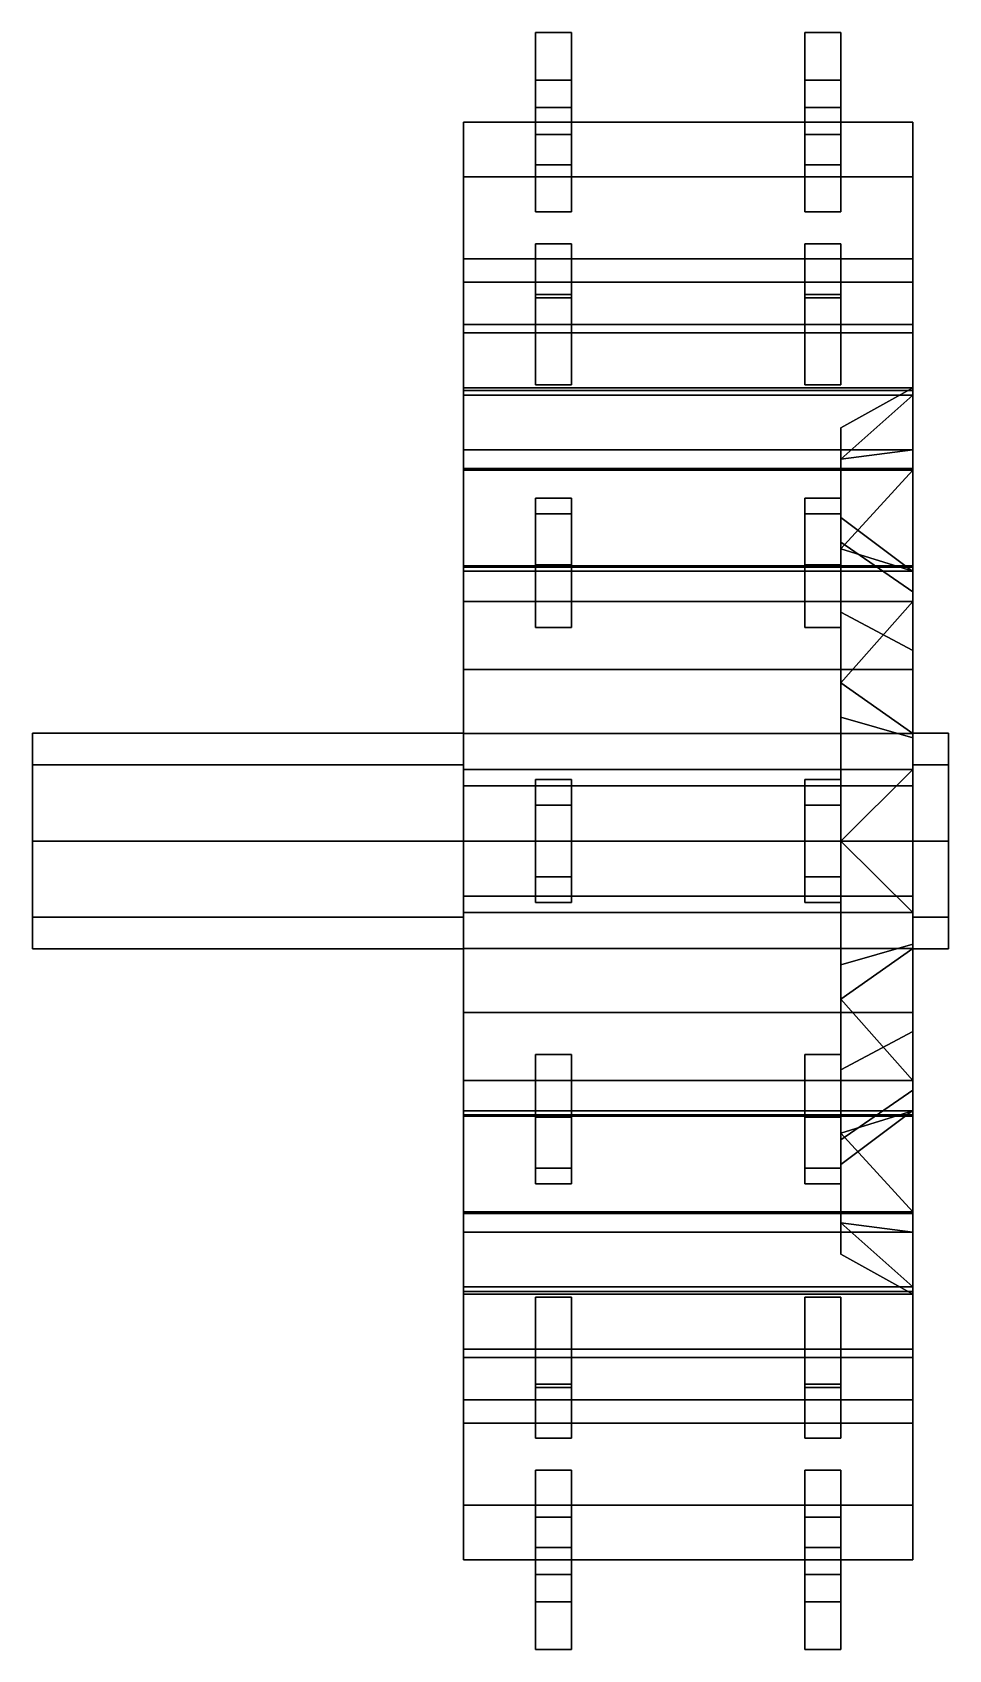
# Model space of a CAD drawing. Extents: x -1.47 to 1.47, y -0.45 to 0.45.
# Drawn here: x 0.96 to 1.47, y -0.45 to 0.45 of the extents above.
import ezdxf

# ---------------------------------------------------------------- set-up
doc = ezdxf.new("R2010")
doc.units = 0
doc.layers.add('WHEELS', color=2, linetype='CONTINUOUS')

msp = doc.modelspace()

# ---------------------------------------------------------------- linework, layer by layer
at = {"layer": 'WHEELS', "extrusion": (-1e-16, 0, -1)}
msp.add_line((1.2, -0.36955, -0.15307), (1.2, -0.4), dxfattribs=at)
at = {"layer": 'WHEELS'}
for points in [[(1.24, 0.45, 0.02), (1.24, 0.3932, 0.0342), (1.26, 0.3932, 0.0342), (1.26, 0.45, 0.02)], [(1.24, 0.3932, -0.0342), (1.24, 0.45, -0.02), (1.26, 0.45, -0.02), (1.26, 0.3932, -0.0342)], [(1.24, 0.45, -0.02), (1.24, 0.45, 0.02), (1.26, 0.45, 0.02), (1.26, 0.45, -0.02)], [(1.24, 0.3932, -0.0342), (1.24, 0.4), (1.24, 0.45, 0.02), (1.24, 0.45, -0.02)], [(1.24, 0.4), (1.24, 0.3932, 0.0342), (1.24, 0.45, 0.02)], [(1.26, 0.4), (1.26, 0.45, 0.02), (1.26, 0.45, 0.02), (1.26, 0.3932, 0.0342)], [(1.26, 0.3932, -0.0342), (1.26, 0.45, -0.02), (1.26, 0.45, 0.02), (1.26, 0.4)], [(1.39, 0.4), (1.39, 0.3932, 0.0342), (1.39, 0.45, 0.02)], [(1.39, 0.3932, -0.0342), (1.39, 0.4), (1.39, 0.45, 0.02), (1.39, 0.45, -0.02)], [(1.39, 0.45, -0.02), (1.39, 0.45, 0.02), (1.41, 0.45, 0.02), (1.41, 0.45, -0.02)], [(1.39, 0.3932, -0.0342), (1.39, 0.45, -0.02), (1.41, 0.45, -0.02), (1.41, 0.3932, -0.0342)], [(1.39, 0.45, 0.02), (1.39, 0.3932, 0.0342), (1.41, 0.3932, 0.0342), (1.41, 0.45, 0.02)], [(1.41, 0.3932, -0.0342), (1.41, 0.45, -0.02), (1.41, 0.45, 0.02), (1.41, 0.4)], [(1.41, 0.4), (1.41, 0.45, 0.02), (1.41, 0.45, 0.02), (1.41, 0.3932, 0.0342)], [(1.24, 0.37635, 0.11887), (1.24, 0.4234, 0.15373), (1.26, 0.4234, 0.15373), (1.26, 0.37635, 0.11887)], [(1.24, 0.37635, 0.11887), (1.24, 0.36955, 0.15307), (1.24, 0.40809, 0.19069), (1.24, 0.4234, 0.15373)], [(1.24, 0.4234, 0.15373), (1.24, 0.40809, 0.19069), (1.26, 0.40809, 0.19069), (1.26, 0.4234, 0.15373)], [(1.24, 0.4234, -0.15373), (1.24, 0.37635, -0.11887), (1.26, 0.37635, -0.11887), (1.26, 0.4234, -0.15373)], [(1.24, 0.40809, -0.19069), (1.24, 0.4234, -0.15373), (1.26, 0.4234, -0.15373), (1.26, 0.40809, -0.19069)], [(1.24, 0.35018, -0.18207), (1.24, 0.36955, -0.15307), (1.24, 0.4234, -0.15373), (1.24, 0.40809, -0.19069)], [(1.24, 0.36955, -0.15307), (1.24, 0.37635, -0.11887), (1.24, 0.4234, -0.15373)], [(1.26, 0.37635, 0.11887), (1.26, 0.4234, 0.15373), (1.26, 0.40809, 0.19069), (1.26, 0.36955, 0.15307)], [(1.26, 0.36955, -0.15307), (1.26, 0.4234, -0.15373), (1.26, 0.4234, -0.15373), (1.26, 0.37635, -0.11887)], [(1.26, 0.35018, -0.18207), (1.26, 0.40809, -0.19069), (1.26, 0.4234, -0.15373), (1.26, 0.36955, -0.15307)], [(1.39, 0.37635, 0.11887), (1.39, 0.36955, 0.15307), (1.39, 0.40809, 0.19069), (1.39, 0.4234, 0.15373)], [(1.39, 0.37635, 0.11887), (1.39, 0.4234, 0.15373), (1.41, 0.4234, 0.15373), (1.41, 0.37635, 0.11887)], [(1.39, 0.4234, 0.15373), (1.39, 0.40809, 0.19069), (1.41, 0.40809, 0.19069), (1.41, 0.4234, 0.15373)], [(1.39, 0.36955, -0.15307), (1.39, 0.37635, -0.11887), (1.39, 0.4234, -0.15373)], [(1.39, 0.35018, -0.18207), (1.39, 0.36955, -0.15307), (1.39, 0.4234, -0.15373), (1.39, 0.40809, -0.19069)], [(1.39, 0.40809, -0.19069), (1.39, 0.4234, -0.15373), (1.41, 0.4234, -0.15373), (1.41, 0.40809, -0.19069)], [(1.39, 0.4234, -0.15373), (1.39, 0.37635, -0.11887), (1.41, 0.37635, -0.11887), (1.41, 0.4234, -0.15373)], [(1.41, 0.37635, 0.11887), (1.41, 0.4234, 0.15373), (1.41, 0.40809, 0.19069), (1.41, 0.36955, 0.15307)], [(1.41, 0.35018, -0.18207), (1.41, 0.40809, -0.19069), (1.41, 0.4234, -0.15373), (1.41, 0.36955, -0.15307)], [(1.41, 0.36955, -0.15307), (1.41, 0.4234, -0.15373), (1.41, 0.4234, -0.15373), (1.41, 0.37635, -0.11887)], [(1.24, 0.40809, 0.19069), (1.24, 0.35018, 0.18207), (1.26, 0.35018, 0.18207), (1.26, 0.40809, 0.19069)], [(1.24, 0.36955, 0.15307), (1.24, 0.35018, 0.18207), (1.24, 0.40809, 0.19069)], [(1.24, 0.35018, -0.18207), (1.24, 0.40809, -0.19069), (1.26, 0.40809, -0.19069), (1.26, 0.35018, -0.18207)], [(1.26, 0.36955, 0.15307), (1.26, 0.40809, 0.19069), (1.26, 0.40809, 0.19069), (1.26, 0.35018, 0.18207)], [(1.39, 0.36955, 0.15307), (1.39, 0.35018, 0.18207), (1.39, 0.40809, 0.19069)], [(1.39, 0.40809, 0.19069), (1.39, 0.35018, 0.18207), (1.41, 0.35018, 0.18207), (1.41, 0.40809, 0.19069)], [(1.39, 0.35018, -0.18207), (1.39, 0.40809, -0.19069), (1.41, 0.40809, -0.19069), (1.41, 0.35018, -0.18207)], [(1.41, 0.36955, 0.15307), (1.41, 0.40809, 0.19069), (1.41, 0.40809, 0.19069), (1.41, 0.35018, 0.18207)], [(1.2, 0.32388, 0.03076), (1.2, 0.311, 0.09552), (1.2, 0.36955, 0.15307), (1.2, 0.4)], [(1.2, 0.4), (1.2, 0.36955, 0.15307), (1.45, 0.36955, 0.15307), (1.45, 0.4)], [(1.2, 0.4), (1.2, 0.32388, -0.03076), (1.2, 0.32388, 0.03076), (1.2, 0.4)], [(1.2, 0.311, -0.09552), (1.2, 0.32388, -0.03076), (1.2, 0.4), (1.2, 0.36955, -0.15307)], [(1.2, 0.36955, -0.15307), (1.2, 0.4), (1.45, 0.4), (1.45, 0.36955, -0.15307)], [(1.45, 0.4), (1.45, 0.36955, 0.15307), (1.45, 0.311, 0.09552), (1.45, 0.32388, 0.03076)], [(1.45, 0.4), (1.45, 0.32388, 0.03076), (1.45, 0.32388, -0.03076), (1.45, 0.4)], [(1.45, 0.36955, -0.15307), (1.45, 0.4), (1.45, 0.32388, -0.03076), (1.45, 0.311, -0.09552)], [(1.2, 0.36955, 0.15307), (1.2, 0.311, 0.09552), (1.2, 0.28745, 0.15237), (1.2, 0.36955, 0.15307)], [(1.2, 0.28745, 0.15237), (1.2, 0.25077, 0.20726), (1.2, 0.28284, 0.28284), (1.2, 0.36955, 0.15307)], [(1.2, 0.36955, 0.15307), (1.2, 0.28284, 0.28284), (1.45, 0.28284, 0.28284), (1.45, 0.36955, 0.15307)], [(1.2, 0.25077, -0.20726), (1.2, 0.28745, -0.15237), (1.2, 0.36955, -0.15307), (1.2, 0.28284, -0.28284)], [(1.2, 0.28284, -0.28284), (1.2, 0.36955, -0.15307), (1.45, 0.36955, -0.15307), (1.45, 0.28284, -0.28284)], [(1.2, 0.36955, -0.15307), (1.2, 0.28745, -0.15237), (1.2, 0.311, -0.09552), (1.2, 0.36955, -0.15307)], [(1.45, 0.36955, 0.15307), (1.45, 0.28745, 0.15237), (1.45, 0.311, 0.09552), (1.45, 0.36955, 0.15307)], [(1.45, 0.36955, 0.15307), (1.45, 0.28284, 0.28284), (1.45, 0.25077, 0.20726), (1.45, 0.28745, 0.15237)], [(1.45, 0.28284, -0.28284), (1.45, 0.36955, -0.15307), (1.45, 0.28745, -0.15237), (1.45, 0.25077, -0.20726)], [(1.45, 0.36955, -0.15307), (1.45, 0.311, -0.09552), (1.45, 0.28745, -0.15237), (1.45, 0.36955, -0.15307)], [(1.24, 0.30222, 0.25385), (1.24, 0.33234, 0.30406), (1.26, 0.33234, 0.30406), (1.26, 0.30222, 0.25385)], [(1.24, 0.33234, 0.30406), (1.24, 0.30406, 0.33234), (1.26, 0.30406, 0.33234), (1.26, 0.33234, 0.30406)], [(1.24, 0.30222, 0.25385), (1.24, 0.28284, 0.28284), (1.24, 0.30406, 0.33234), (1.24, 0.33234, 0.30406)], [(1.24, 0.33234, -0.30406), (1.24, 0.30222, -0.25385), (1.26, 0.30222, -0.25385), (1.26, 0.33234, -0.30406)], [(1.24, 0.28284, -0.28284), (1.24, 0.30222, -0.25385), (1.24, 0.33234, -0.30406)], [(1.24, 0.30406, -0.33234), (1.24, 0.33234, -0.30406), (1.26, 0.33234, -0.30406), (1.26, 0.30406, -0.33234)], [(1.24, 0.25385, -0.30222), (1.24, 0.28284, -0.28284), (1.24, 0.33234, -0.30406), (1.24, 0.30406, -0.33234)], [(1.26, 0.30222, 0.25385), (1.26, 0.33234, 0.30406), (1.26, 0.30406, 0.33234), (1.26, 0.28284, 0.28284)], [(1.26, 0.28284, -0.28284), (1.26, 0.33234, -0.30406), (1.26, 0.33234, -0.30406), (1.26, 0.30222, -0.25385)], [(1.26, 0.25385, -0.30222), (1.26, 0.30406, -0.33234), (1.26, 0.33234, -0.30406), (1.26, 0.28284, -0.28284)], [(1.39, 0.30222, 0.25385), (1.39, 0.28284, 0.28284), (1.39, 0.30406, 0.33234), (1.39, 0.33234, 0.30406)], [(1.39, 0.33234, 0.30406), (1.39, 0.30406, 0.33234), (1.41, 0.30406, 0.33234), (1.41, 0.33234, 0.30406)], [(1.39, 0.30222, 0.25385), (1.39, 0.33234, 0.30406), (1.41, 0.33234, 0.30406), (1.41, 0.30222, 0.25385)], [(1.39, 0.28284, -0.28284), (1.39, 0.30222, -0.25385), (1.39, 0.33234, -0.30406)], [(1.39, 0.33234, -0.30406), (1.39, 0.30222, -0.25385), (1.41, 0.30222, -0.25385), (1.41, 0.33234, -0.30406)], [(1.39, 0.25385, -0.30222), (1.39, 0.28284, -0.28284), (1.39, 0.33234, -0.30406), (1.39, 0.30406, -0.33234)], [(1.39, 0.30406, -0.33234), (1.39, 0.33234, -0.30406), (1.41, 0.33234, -0.30406), (1.41, 0.30406, -0.33234)], [(1.41, 0.30222, 0.25385), (1.41, 0.33234, 0.30406), (1.41, 0.30406, 0.33234), (1.41, 0.28284, 0.28284)], [(1.41, 0.28284, -0.28284), (1.41, 0.33234, -0.30406), (1.41, 0.33234, -0.30406), (1.41, 0.30222, -0.25385)], [(1.41, 0.25385, -0.30222), (1.41, 0.30406, -0.33234), (1.41, 0.33234, -0.30406), (1.41, 0.28284, -0.28284)], [(1.2, 0.311, 0.09552), (1.2, 0.32388, 0.03076), (1.45, 0.32388, 0.03076), (1.45, 0.311, 0.09552)], [(1.2, 0.32388, 0.03076), (1.2, 0.2521, 0.03974), (1.45, 0.2521, 0.03974), (1.45, 0.32388, 0.03076)], [(1.2, 0.2521, -0.03974), (1.2, 0.32388, -0.03076), (1.45, 0.32388, -0.03076), (1.45, 0.2521, -0.03974)], [(1.2, 0.32388, -0.03076), (1.2, 0.2521, -0.03974), (1.2, 0.2521, 0.03974), (1.2, 0.32388, 0.03076)], [(1.2, 0.32388, -0.03076), (1.2, 0.311, -0.09552), (1.45, 0.311, -0.09552), (1.45, 0.32388, -0.03076)], [(1.45, 0.32388, 0.03076), (1.45, 0.2521, 0.03974), (1.45, 0.2521, -0.03974), (1.45, 0.32388, -0.03076)], [(1.2, 0.311, 0.09552), (1.2, 0.24811, 0.05976), (1.2, 0.2177, 0.13319), (1.2, 0.28745, 0.15237)], [(1.2, 0.24811, 0.05976), (1.2, 0.311, 0.09552), (1.45, 0.311, 0.09552), (1.45, 0.24811, 0.05976)], [(1.2, 0.311, -0.09552), (1.2, 0.24811, -0.05976), (1.45, 0.24811, -0.05976), (1.45, 0.311, -0.09552)], [(1.2, 0.28745, -0.15237), (1.2, 0.2177, -0.13319), (1.2, 0.24811, -0.05976), (1.2, 0.311, -0.09552)], [(1.45, 0.28745, 0.15237), (1.45, 0.2177, 0.13319), (1.45, 0.24811, 0.05976), (1.45, 0.311, 0.09552)], [(1.45, 0.311, -0.09552), (1.45, 0.24811, -0.05976), (1.45, 0.2177, -0.13319), (1.45, 0.28745, -0.15237)], [(1.24, 0.30406, 0.33234), (1.24, 0.25385, 0.30222), (1.26, 0.25385, 0.30222), (1.26, 0.30406, 0.33234)], [(1.24, 0.28284, 0.28284), (1.24, 0.25385, 0.30222), (1.24, 0.30406, 0.33234)], [(1.24, 0.25385, -0.30222), (1.24, 0.30406, -0.33234), (1.26, 0.30406, -0.33234), (1.26, 0.25385, -0.30222)], [(1.26, 0.28284, 0.28284), (1.26, 0.30406, 0.33234), (1.26, 0.30406, 0.33234), (1.26, 0.25385, 0.30222)], [(1.39, 0.28284, 0.28284), (1.39, 0.25385, 0.30222), (1.39, 0.30406, 0.33234)], [(1.39, 0.30406, 0.33234), (1.39, 0.25385, 0.30222), (1.41, 0.25385, 0.30222), (1.41, 0.30406, 0.33234)], [(1.39, 0.25385, -0.30222), (1.39, 0.30406, -0.33234), (1.41, 0.30406, -0.33234), (1.41, 0.25385, -0.30222)], [(1.41, 0.28284, 0.28284), (1.41, 0.30406, 0.33234), (1.41, 0.30406, 0.33234), (1.41, 0.25385, 0.30222)], [(1.2, 0.28745, 0.15237), (1.2, 0.2177, 0.13319), (1.45, 0.2177, 0.13319), (1.45, 0.28745, 0.15237)], [(1.2, 0.25077, 0.20726), (1.2, 0.28745, 0.15237), (1.45, 0.28745, 0.15237), (1.45, 0.25077, 0.20726)], [(1.2, 0.2177, -0.13319), (1.2, 0.28745, -0.15237), (1.45, 0.28745, -0.15237), (1.45, 0.2177, -0.13319)], [(1.2, 0.28745, -0.15237), (1.2, 0.25077, -0.20726), (1.45, 0.25077, -0.20726), (1.45, 0.28745, -0.15237)], [(1.2, 0.28284, 0.28284), (1.2, 0.25077, 0.20726), (1.2, 0.20726, 0.25077), (1.2, 0.28284, 0.28284)], [(1.2, 0.20726, 0.25077), (1.2, 0.15237, 0.28745), (1.2, 0.15307, 0.36955), (1.2, 0.28284, 0.28284)], [(1.2, 0.28284, 0.28284), (1.2, 0.15307, 0.36955), (1.45, 0.15307, 0.36955), (1.45, 0.28284, 0.28284)], [(1.2, 0.28284, -0.28284), (1.2, 0.20726, -0.25077), (1.2, 0.25077, -0.20726), (1.2, 0.28284, -0.28284)], [(1.2, 0.15237, -0.28745), (1.2, 0.20726, -0.25077), (1.2, 0.28284, -0.28284), (1.2, 0.15307, -0.36955)], [(1.2, 0.15307, -0.36955), (1.2, 0.28284, -0.28284), (1.45, 0.28284, -0.28284), (1.45, 0.15307, -0.36955)], [(1.45, 0.28284, 0.28284), (1.45, 0.15307, 0.36955), (1.45, 0.15237, 0.28745), (1.45, 0.20726, 0.25077)], [(1.45, 0.28284, 0.28284), (1.45, 0.20726, 0.25077), (1.45, 0.25077, 0.20726), (1.45, 0.28284, 0.28284)], [(1.45, 0.28284, -0.28284), (1.45, 0.25077, -0.20726), (1.45, 0.20726, -0.25077), (1.45, 0.28284, -0.28284)], [(1.45, 0.15307, -0.36955), (1.45, 0.28284, -0.28284), (1.45, 0.20726, -0.25077), (1.45, 0.15237, -0.28745)], [(1.2, 0.2521, 0.03974), (1.2, 0.06), (1.2, 0.06), (1.2, 0.24811, 0.05976)], [(1.2, 0.2521, -0.03974), (1.2, 0.06), (1.2, 0.06), (1.2, 0.2521, 0.03974)], [(1.2, 0.24811, -0.05976), (1.2, 0.06), (1.2, 0.06), (1.2, 0.2521, -0.03974)], [(1.2, 0.2521, 0.03974), (1.2, 0.24811, 0.05976), (1.45, 0.24811, 0.05976), (1.45, 0.2521, 0.03974)], [(1.2, 0.24811, -0.05976), (1.2, 0.2521, -0.03974), (1.45, 0.2521, -0.03974), (1.45, 0.24811, -0.05976)], [(1.45, 0.2521, 0.03974), (1.41, 0.23), (1.41, 0.23), (1.45, 0.2521, -0.03974)], [(1.45, 0.2521, 0.03974), (1.45, 0.24811, 0.05976), (1.41, 0.21249, 0.08802), (1.41, 0.23)], [(1.45, 0.24811, -0.05976), (1.45, 0.2521, -0.03974), (1.41, 0.23), (1.41, 0.21249, -0.08802)], [(1.2, 0.20636, 0.15016), (1.2, 0.25077, 0.20726), (1.45, 0.25077, 0.20726), (1.45, 0.20636, 0.15016)], [(1.2, 0.25077, 0.20726), (1.2, 0.20636, 0.15016), (1.2, 0.15016, 0.20636), (1.2, 0.20726, 0.25077)], [(1.2, 0.25077, -0.20726), (1.2, 0.20636, -0.15016), (1.45, 0.20636, -0.15016), (1.45, 0.25077, -0.20726)], [(1.2, 0.20726, -0.25077), (1.2, 0.15016, -0.20636), (1.2, 0.20636, -0.15016), (1.2, 0.25077, -0.20726)], [(1.2, 0.24811, 0.05976), (1.2, 0.06), (1.2, 0.04243, 0.04243), (1.2, 0.2177, 0.13319)], [(1.2, 0.2177, -0.13319), (1.2, 0.04243, -0.04243), (1.2, 0.06), (1.2, 0.24811, -0.05976)], [(1.45, 0.2177, 0.13319), (1.41, 0.21249, 0.08802), (1.41, 0.21249, 0.08802), (1.45, 0.24811, 0.05976)], [(1.45, 0.24811, -0.05976), (1.41, 0.21249, -0.08802), (1.41, 0.21249, -0.08802), (1.45, 0.2177, -0.13319)], [(1.45, 0.20726, 0.25077), (1.45, 0.15016, 0.20636), (1.45, 0.20636, 0.15016), (1.45, 0.25077, 0.20726)], [(1.45, 0.25077, -0.20726), (1.45, 0.20636, -0.15016), (1.45, 0.15016, -0.20636), (1.45, 0.20726, -0.25077)], [(1.41, 0.23), (1.41, 0.21249, 0.08802), (1.41, 0.1663, 0.06888), (1.41, 0.18)], [(1.41, 0.21249, -0.08802), (1.41, 0.23), (1.41, 0.18), (1.41, 0.1663, -0.06888)], [(1.2, 0.2177, 0.13319), (1.2, 0.04243, 0.04243), (1.2, 0.04243, 0.04243), (1.2, 0.20636, 0.15016)], [(1.2, 0.2177, 0.13319), (1.2, 0.20636, 0.15016), (1.45, 0.20636, 0.15016), (1.45, 0.2177, 0.13319)], [(1.2, 0.20636, -0.15016), (1.2, 0.04243, -0.04243), (1.2, 0.04243, -0.04243), (1.2, 0.2177, -0.13319)], [(1.2, 0.20636, -0.15016), (1.2, 0.2177, -0.13319), (1.45, 0.2177, -0.13319), (1.45, 0.20636, -0.15016)], [(1.45, 0.2177, 0.13319), (1.45, 0.20636, 0.15016), (1.41, 0.16263, 0.16263), (1.41, 0.21249, 0.08802)], [(1.45, 0.20636, -0.15016), (1.45, 0.2177, -0.13319), (1.41, 0.21249, -0.08802), (1.41, 0.16263, -0.16263)], [(1.2, 0.15237, 0.28745), (1.2, 0.20726, 0.25077), (1.45, 0.20726, 0.25077), (1.45, 0.15237, 0.28745)], [(1.2, 0.20726, 0.25077), (1.2, 0.15016, 0.20636), (1.45, 0.15016, 0.20636), (1.45, 0.20726, 0.25077)], [(1.2, 0.20726, -0.25077), (1.2, 0.15237, -0.28745), (1.45, 0.15237, -0.28745), (1.45, 0.20726, -0.25077)], [(1.2, 0.15016, -0.20636), (1.2, 0.20726, -0.25077), (1.45, 0.20726, -0.25077), (1.45, 0.15016, -0.20636)], [(1.41, 0.21249, 0.08802), (1.41, 0.16263, 0.16263), (1.41, 0.12728, 0.12728), (1.41, 0.1663, 0.06888)], [(1.41, 0.16263, -0.16263), (1.41, 0.21249, -0.08802), (1.41, 0.1663, -0.06888), (1.41, 0.12728, -0.12728)], [(1.2, 0.20636, 0.15016), (1.2, 0.04243, 0.04243), (1.2, 0.04243, 0.04243), (1.2, 0.15016, 0.20636)], [(1.2, 0.15016, -0.20636), (1.2, 0.04243, -0.04243), (1.2, 0.04243, -0.04243), (1.2, 0.20636, -0.15016)], [(1.45, 0.15016, 0.20636), (1.41, 0.16263, 0.16263), (1.41, 0.16263, 0.16263), (1.45, 0.20636, 0.15016)], [(1.45, 0.20636, -0.15016), (1.41, 0.16263, -0.16263), (1.41, 0.16263, -0.16263), (1.45, 0.15016, -0.20636)], [(1.24, 0.18207, 0.35018), (1.24, 0.19069, 0.40809), (1.26, 0.19069, 0.40809), (1.26, 0.18207, 0.35018)], [(1.24, 0.19069, 0.40809), (1.24, 0.15373, 0.4234), (1.26, 0.15373, 0.4234), (1.26, 0.19069, 0.40809)], [(1.24, 0.18207, 0.35018), (1.24, 0.15307, 0.36955), (1.24, 0.15373, 0.4234), (1.24, 0.19069, 0.40809)], [(1.24, 0.19069, -0.40809), (1.24, 0.18207, -0.35018), (1.26, 0.18207, -0.35018), (1.26, 0.19069, -0.40809)], [(1.24, 0.15373, -0.4234), (1.24, 0.19069, -0.40809), (1.26, 0.19069, -0.40809), (1.26, 0.15373, -0.4234)], [(1.24, 0.11887, -0.37635), (1.24, 0.15307, -0.36955), (1.24, 0.19069, -0.40809), (1.24, 0.15373, -0.4234)], [(1.24, 0.15307, -0.36955), (1.24, 0.18207, -0.35018), (1.24, 0.19069, -0.40809)], [(1.26, 0.18207, 0.35018), (1.26, 0.19069, 0.40809), (1.26, 0.15373, 0.4234), (1.26, 0.15307, 0.36955)], [(1.26, 0.15307, -0.36955), (1.26, 0.19069, -0.40809), (1.26, 0.19069, -0.40809), (1.26, 0.18207, -0.35018)], [(1.26, 0.11887, -0.37635), (1.26, 0.15373, -0.4234), (1.26, 0.19069, -0.40809), (1.26, 0.15307, -0.36955)], [(1.39, 0.18207, 0.35018), (1.39, 0.15307, 0.36955), (1.39, 0.15373, 0.4234), (1.39, 0.19069, 0.40809)], [(1.39, 0.19069, 0.40809), (1.39, 0.15373, 0.4234), (1.41, 0.15373, 0.4234), (1.41, 0.19069, 0.40809)], [(1.39, 0.18207, 0.35018), (1.39, 0.19069, 0.40809), (1.41, 0.19069, 0.40809), (1.41, 0.18207, 0.35018)], [(1.39, 0.15307, -0.36955), (1.39, 0.18207, -0.35018), (1.39, 0.19069, -0.40809)], [(1.39, 0.11887, -0.37635), (1.39, 0.15307, -0.36955), (1.39, 0.19069, -0.40809), (1.39, 0.15373, -0.4234)], [(1.39, 0.15373, -0.4234), (1.39, 0.19069, -0.40809), (1.41, 0.19069, -0.40809), (1.41, 0.15373, -0.4234)], [(1.39, 0.19069, -0.40809), (1.39, 0.18207, -0.35018), (1.41, 0.18207, -0.35018), (1.41, 0.19069, -0.40809)], [(1.41, 0.18207, 0.35018), (1.41, 0.19069, 0.40809), (1.41, 0.15373, 0.4234), (1.41, 0.15307, 0.36955)], [(1.41, 0.11887, -0.37635), (1.41, 0.15373, -0.4234), (1.41, 0.19069, -0.40809), (1.41, 0.15307, -0.36955)], [(1.41, 0.15307, -0.36955), (1.41, 0.19069, -0.40809), (1.41, 0.19069, -0.40809), (1.41, 0.18207, -0.35018)], [(1.41, 0.18), (1.41, 0.1663, 0.06888), (1.45, 0.13858, 0.0574), (1.45, 0.15)], [(1.41, 0.1663, -0.06888), (1.41, 0.18), (1.45, 0.15), (1.45, 0.13858, -0.0574)], [(1.41, 0.1663, 0.06888), (1.41, 0.12728, 0.12728), (1.45, 0.10607, 0.10607), (1.45, 0.13858, 0.0574)], [(1.41, 0.12728, -0.12728), (1.41, 0.1663, -0.06888), (1.45, 0.13858, -0.0574), (1.45, 0.10607, -0.10607)], [(1.41, 0.16263, 0.16263), (1.41, 0.08802, 0.21249), (1.41, 0.06888, 0.1663), (1.41, 0.12728, 0.12728)], [(1.45, 0.15016, 0.20636), (1.45, 0.13319, 0.2177), (1.41, 0.08802, 0.21249), (1.41, 0.16263, 0.16263)], [(1.41, 0.08802, -0.21249), (1.41, 0.16263, -0.16263), (1.41, 0.12728, -0.12728), (1.41, 0.06888, -0.1663)], [(1.45, 0.13319, -0.2177), (1.45, 0.15016, -0.20636), (1.41, 0.16263, -0.16263), (1.41, 0.08802, -0.21249)], [(1.2, 0.15307, 0.36955), (1.2, 0.15237, 0.28745), (1.2, 0.09552, 0.311), (1.2, 0.15307, 0.36955)], [(1.2, 0.09552, 0.311), (1.2, 0.03076, 0.32388), (1.2, 0, 0.4), (1.2, 0.15307, 0.36955)], [(1.2, 0.15307, 0.36955), (1.2, 0, 0.4), (1.45, 0, 0.4), (1.45, 0.15307, 0.36955)], [(1.2, 0.15307, -0.36955), (1.2, 0.09552, -0.311), (1.2, 0.15237, -0.28745), (1.2, 0.15307, -0.36955)], [(1.2, 0.03076, -0.32388), (1.2, 0.09552, -0.311), (1.2, 0.15307, -0.36955), (1.2, 0, -0.4)], [(1.2, 0, -0.4), (1.2, 0.15307, -0.36955), (1.45, 0.15307, -0.36955), (1.45, 0, -0.4)], [(1.24, 0.15373, 0.4234), (1.24, 0.11887, 0.37635), (1.26, 0.11887, 0.37635), (1.26, 0.15373, 0.4234)], [(1.24, 0.15307, 0.36955), (1.24, 0.11887, 0.37635), (1.24, 0.15373, 0.4234)], [(1.24, 0.11887, -0.37635), (1.24, 0.15373, -0.4234), (1.26, 0.15373, -0.4234), (1.26, 0.11887, -0.37635)], [(1.26, 0.15307, 0.36955), (1.26, 0.15373, 0.4234), (1.26, 0.15373, 0.4234), (1.26, 0.11887, 0.37635)], [(1.39, 0.15307, 0.36955), (1.39, 0.11887, 0.37635), (1.39, 0.15373, 0.4234)], [(1.39, 0.15373, 0.4234), (1.39, 0.11887, 0.37635), (1.41, 0.11887, 0.37635), (1.41, 0.15373, 0.4234)], [(1.39, 0.11887, -0.37635), (1.39, 0.15373, -0.4234), (1.41, 0.15373, -0.4234), (1.41, 0.11887, -0.37635)], [(1.41, 0.15307, 0.36955), (1.41, 0.15373, 0.4234), (1.41, 0.15373, 0.4234), (1.41, 0.11887, 0.37635)], [(1.45, 0.15307, 0.36955), (1.45, 0, 0.4), (1.45, 0.03076, 0.32388), (1.45, 0.09552, 0.311)], [(1.45, 0.15307, 0.36955), (1.45, 0.09552, 0.311), (1.45, 0.15237, 0.28745), (1.45, 0.15307, 0.36955)], [(1.45, 0.15307, -0.36955), (1.45, 0.15237, -0.28745), (1.45, 0.09552, -0.311), (1.45, 0.15307, -0.36955)], [(1.45, 0, -0.4), (1.45, 0.15307, -0.36955), (1.45, 0.09552, -0.311), (1.45, 0.03076, -0.32388)], [(1.2, 0.13319, 0.2177), (1.2, 0.15237, 0.28745), (1.45, 0.15237, 0.28745), (1.45, 0.13319, 0.2177)], [(1.2, 0.15237, 0.28745), (1.2, 0.13319, 0.2177), (1.2, 0.05976, 0.24811), (1.2, 0.09552, 0.311)], [(1.2, 0.15237, -0.28745), (1.2, 0.13319, -0.2177), (1.45, 0.13319, -0.2177), (1.45, 0.15237, -0.28745)], [(1.2, 0.09552, -0.311), (1.2, 0.05976, -0.24811), (1.2, 0.13319, -0.2177), (1.2, 0.15237, -0.28745)], [(1.2, 0.15016, 0.20636), (1.2, 0.04243, 0.04243), (1.2, 0.04243, 0.04243), (1.2, 0.13319, 0.2177)], [(1.2, 0.15016, 0.20636), (1.2, 0.13319, 0.2177), (1.45, 0.13319, 0.2177), (1.45, 0.15016, 0.20636)], [(1.2, 0.13319, -0.2177), (1.2, 0.04243, -0.04243), (1.2, 0.04243, -0.04243), (1.2, 0.15016, -0.20636)], [(1.2, 0.13319, -0.2177), (1.2, 0.15016, -0.20636), (1.45, 0.15016, -0.20636), (1.45, 0.13319, -0.2177)], [(1.45, 0.09552, 0.311), (1.45, 0.05976, 0.24811), (1.45, 0.13319, 0.2177), (1.45, 0.15237, 0.28745)], [(1.45, 0.15237, -0.28745), (1.45, 0.13319, -0.2177), (1.45, 0.05976, -0.24811), (1.45, 0.09552, -0.311)], [(1.45, 0.15), (1.45, 0.13858, 0.0574), (1.45, 0.06)], [(1.45, 0.13858, -0.0574), (1.45, 0.15), (1.45, 0.06), (1.45, 0.04243, -0.04243)], [(1.45, 0.13858, 0.0574), (1.45, 0.10607, 0.10607), (1.45, 0.04243, 0.04243), (1.45, 0.06)], [(1.45, 0.10607, -0.10607), (1.45, 0.13858, -0.0574), (1.45, 0.04243, -0.04243)], [(1.2, 0.13319, 0.2177), (1.2, 0.04243, 0.04243), (1.2, 0, 0.06), (1.2, 0.05976, 0.24811)], [(1.2, 0.05976, -0.24811), (1.2, 0, -0.06), (1.2, 0.04243, -0.04243), (1.2, 0.13319, -0.2177)], [(1.45, 0.05976, 0.24811), (1.41, 0.08802, 0.21249), (1.41, 0.08802, 0.21249), (1.45, 0.13319, 0.2177)], [(1.45, 0.13319, -0.2177), (1.41, 0.08802, -0.21249), (1.41, 0.08802, -0.21249), (1.45, 0.05976, -0.24811)], [(1.41, 0.12728, 0.12728), (1.41, 0.06888, 0.1663), (1.45, 0.0574, 0.13858), (1.45, 0.10607, 0.10607)], [(1.41, 0.06888, -0.1663), (1.41, 0.12728, -0.12728), (1.45, 0.10607, -0.10607), (1.45, 0.0574, -0.13858)], [(1.45, 0.10607, 0.10607), (1.45, 0.0574, 0.13858), (1.45, 0.04243, 0.04243)], [(1.45, 0.0574, -0.13858), (1.45, 0.10607, -0.10607), (1.45, 0.04243, -0.04243), (1.45, 0, -0.06)], [(1.2, 0.03076, 0.32388), (1.2, 0.09552, 0.311), (1.45, 0.09552, 0.311), (1.45, 0.03076, 0.32388)], [(1.2, 0.09552, 0.311), (1.2, 0.05976, 0.24811), (1.45, 0.05976, 0.24811), (1.45, 0.09552, 0.311)], [(1.2, 0.05976, -0.24811), (1.2, 0.09552, -0.311), (1.45, 0.09552, -0.311), (1.45, 0.05976, -0.24811)], [(1.2, 0.09552, -0.311), (1.2, 0.03076, -0.32388), (1.45, 0.03076, -0.32388), (1.45, 0.09552, -0.311)], [(1.41, 0.08802, 0.21249), (1.41, 0, 0.23), (1.41, 0, 0.18), (1.41, 0.06888, 0.1663)], [(1.45, 0.05976, 0.24811), (1.45, 0.03974, 0.2521), (1.41, 0, 0.23), (1.41, 0.08802, 0.21249)], [(1.41, 0, -0.23), (1.41, 0.08802, -0.21249), (1.41, 0.06888, -0.1663), (1.41, 0, -0.18)], [(1.45, 0.03974, -0.2521), (1.45, 0.05976, -0.24811), (1.41, 0.08802, -0.21249), (1.41, 0, -0.23)], [(1.41, 0.06888, 0.1663), (1.41, 0, 0.18), (1.45, 0, 0.15), (1.45, 0.0574, 0.13858)], [(1.41, 0, -0.18), (1.41, 0.06888, -0.1663), (1.45, 0.0574, -0.13858), (1.45, 0, -0.15)], [(0.96, 0.06), (0.96, 0.04243, 0.04243), (1.2, 0.04243, 0.04243), (1.2, 0.06)], [(0.96, 0.04243, -0.04243), (0.96, 0.06), (1.2, 0.06), (1.2, 0.04243, -0.04243)], [(1.2, 0.05976, 0.24811), (1.2, 0, 0.06), (1.2, 0, 0.06), (1.2, 0.03974, 0.2521)], [(1.2, 0.05976, 0.24811), (1.2, 0.03974, 0.2521), (1.45, 0.03974, 0.2521), (1.45, 0.05976, 0.24811)], [(1.2, 0.03974, -0.2521), (1.2, 0, -0.06), (1.2, 0, -0.06), (1.2, 0.05976, -0.24811)], [(1.2, 0.03974, -0.2521), (1.2, 0.05976, -0.24811), (1.45, 0.05976, -0.24811), (1.45, 0.03974, -0.2521)], [(1.45, 0.06), (1.45, 0.04243, 0.04243), (1.47, 0.04243, 0.04243), (1.47, 0.06)], [(1.45, 0.04243, -0.04243), (1.45, 0.06), (1.47, 0.06), (1.47, 0.04243, -0.04243)], [(1.45, 0.0574, 0.13858), (1.45, 0, 0.15), (1.45, 0, 0.06), (1.45, 0.04243, 0.04243)], [(1.45, 0, -0.15), (1.45, 0.0574, -0.13858), (1.45, 0, -0.06)], [(1.47, -0.04243, -0.04243), (1.47, 0.06), (1.47, 0.04243, 0.04243), (1.47, -0.06)], [(1.47, 0, -0.06), (1.47, 0.04243, -0.04243), (1.47, 0.06), (1.47, -0.04243, -0.04243)], [(0.96, 0.04243, 0.04243), (0.96, 0, 0.06), (1.2, 0, 0.06), (1.2, 0.04243, 0.04243)], [(0.96, 0, -0.06), (0.96, 0.04243, -0.04243), (1.2, 0.04243, -0.04243), (1.2, 0, -0.06)], [(1.2, 0.03974, 0.2521), (1.2, 0, 0.06), (1.2, 0, 0.06), (1.2, -0.03974, 0.2521)], [(1.2, 0.03974, 0.2521), (1.2, 0.03076, 0.32388), (1.45, 0.03076, 0.32388), (1.45, 0.03974, 0.2521)], [(1.2, 0.03076, 0.32388), (1.2, 0.03974, 0.2521), (1.2, -0.03974, 0.2521), (1.2, -0.03076, 0.32388)], [(1.2, -0.03076, -0.32388), (1.2, -0.03974, -0.2521), (1.2, 0.03974, -0.2521), (1.2, 0.03076, -0.32388)], [(1.2, 0.03076, -0.32388), (1.2, 0.03974, -0.2521), (1.45, 0.03974, -0.2521), (1.45, 0.03076, -0.32388)], [(1.2, -0.03974, -0.2521), (1.2, 0, -0.06), (1.2, 0, -0.06), (1.2, 0.03974, -0.2521)], [(1.45, -0.03974, 0.2521), (1.41, 0, 0.23), (1.41, 0, 0.23), (1.45, 0.03974, 0.2521)], [(1.45, 0.03974, -0.2521), (1.41, 0, -0.23), (1.41, 0, -0.23), (1.45, -0.03974, -0.2521)], [(1.45, 0.04243, 0.04243), (1.45, 0, 0.06), (1.47, 0, 0.06), (1.47, 0.04243, 0.04243)], [(1.45, 0, -0.06), (1.45, 0.04243, -0.04243), (1.47, 0.04243, -0.04243), (1.47, 0, -0.06)], [(1.45, -0.03076, 0.32388), (1.45, -0.03974, 0.2521), (1.45, 0.03974, 0.2521), (1.45, 0.03076, 0.32388)], [(1.45, 0.03076, -0.32388), (1.45, 0.03974, -0.2521), (1.45, -0.03974, -0.2521), (1.45, -0.03076, -0.32388)], [(1.47, -0.06), (1.47, 0.04243, 0.04243), (1.47, 0, 0.06), (1.47, -0.04243, 0.04243)], [(1.2, 0, 0.4), (1.2, 0.03076, 0.32388), (1.2, -0.03076, 0.32388), (1.2, 0, 0.4)], [(1.2, 0, -0.4), (1.2, -0.03076, -0.32388), (1.2, 0.03076, -0.32388), (1.2, 0, -0.4)], [(1.24, 0.0342, 0.3932), (1.24, 0.02, 0.45), (1.26, 0.02, 0.45), (1.26, 0.0342, 0.3932)], [(1.24, 0.0342, 0.3932), (1.24, 0, 0.4), (1.24, -0.02, 0.45), (1.24, 0.02, 0.45)], [(1.24, 0.02, -0.45), (1.24, 0.0342, -0.3932), (1.26, 0.0342, -0.3932), (1.26, 0.02, -0.45)], [(1.24, 0, -0.4), (1.24, 0.0342, -0.3932), (1.24, 0.02, -0.45)], [(1.26, 0.0342, 0.3932), (1.26, 0.02, 0.45), (1.26, -0.02, 0.45), (1.26, 0, 0.4)], [(1.26, 0, -0.4), (1.26, 0.02, -0.45), (1.26, 0.02, -0.45), (1.26, 0.0342, -0.3932)], [(1.39, 0.0342, 0.3932), (1.39, 0, 0.4), (1.39, -0.02, 0.45), (1.39, 0.02, 0.45)], [(1.39, 0.0342, 0.3932), (1.39, 0.02, 0.45), (1.41, 0.02, 0.45), (1.41, 0.0342, 0.3932)], [(1.39, 0, -0.4), (1.39, 0.0342, -0.3932), (1.39, 0.02, -0.45)], [(1.39, 0.02, -0.45), (1.39, 0.0342, -0.3932), (1.41, 0.0342, -0.3932), (1.41, 0.02, -0.45)], [(1.41, 0.0342, 0.3932), (1.41, 0.02, 0.45), (1.41, -0.02, 0.45), (1.41, 0, 0.4)], [(1.41, 0, -0.4), (1.41, 0.02, -0.45), (1.41, 0.02, -0.45), (1.41, 0.0342, -0.3932)], [(1.45, 0, 0.4), (1.45, -0.03076, 0.32388), (1.45, 0.03076, 0.32388), (1.45, 0, 0.4)], [(1.45, 0, -0.4), (1.45, 0.03076, -0.32388), (1.45, -0.03076, -0.32388), (1.45, 0, -0.4)], [(1.24, 0.02, 0.45), (1.24, -0.02, 0.45), (1.26, -0.02, 0.45), (1.26, 0.02, 0.45)], [(1.24, -0.02, -0.45), (1.24, 0.02, -0.45), (1.26, 0.02, -0.45), (1.26, -0.02, -0.45)], [(1.24, -0.0342, -0.3932), (1.24, 0, -0.4), (1.24, 0.02, -0.45), (1.24, -0.02, -0.45)], [(1.26, -0.0342, -0.3932), (1.26, -0.02, -0.45), (1.26, 0.02, -0.45), (1.26, 0, -0.4)], [(1.39, 0.02, 0.45), (1.39, -0.02, 0.45), (1.41, -0.02, 0.45), (1.41, 0.02, 0.45)], [(1.39, -0.0342, -0.3932), (1.39, 0, -0.4), (1.39, 0.02, -0.45), (1.39, -0.02, -0.45)], [(1.39, -0.02, -0.45), (1.39, 0.02, -0.45), (1.41, 0.02, -0.45), (1.41, -0.02, -0.45)], [(1.41, -0.0342, -0.3932), (1.41, -0.02, -0.45), (1.41, 0.02, -0.45), (1.41, 0, -0.4)], [(0.96, 0, 0.06), (0.96, -0.04243, 0.04243), (1.2, -0.04243, 0.04243), (1.2, 0, 0.06)], [(0.96, -0.04243, -0.04243), (0.96, 0, -0.06), (1.2, 0, -0.06), (1.2, -0.04243, -0.04243)], [(1.2, -0.03974, 0.2521), (1.2, 0, 0.06), (1.2, 0, 0.06), (1.2, -0.05976, 0.24811)], [(1.2, -0.05976, 0.24811), (1.2, 0, 0.06), (1.2, -0.04243, 0.04243), (1.2, -0.13319, 0.2177)], [(1.2, -0.03076, 0.32388), (1.2, -0.09552, 0.311), (1.2, -0.15307, 0.36955), (1.2, 0, 0.4)], [(1.2, 0, 0.4), (1.2, -0.15307, 0.36955), (1.45, -0.15307, 0.36955), (1.45, 0, 0.4)], [(1.2, -0.05976, -0.24811), (1.2, 0, -0.06), (1.2, 0, -0.06), (1.2, -0.03974, -0.2521)], [(1.2, -0.13319, -0.2177), (1.2, -0.04243, -0.04243), (1.2, 0, -0.06), (1.2, -0.05976, -0.24811)], [(1.2, -0.15307, -0.36955), (1.2, 0, -0.4), (1.45, 0, -0.4), (1.45, -0.15307, -0.36955)], [(1.24, 0, 0.4), (1.24, -0.0342, 0.3932), (1.24, -0.02, 0.45)], [(1.26, 0, 0.4), (1.26, -0.02, 0.45), (1.26, -0.02, 0.45), (1.26, -0.0342, 0.3932)], [(1.39, 0, 0.4), (1.39, -0.0342, 0.3932), (1.39, -0.02, 0.45)], [(1.41, 0, 0.18), (1.41, -0.06888, 0.1663), (1.45, -0.0574, 0.13858), (1.45, 0, 0.15)], [(1.41, 0, 0.4), (1.41, -0.02, 0.45), (1.41, -0.02, 0.45), (1.41, -0.0342, 0.3932)], [(1.41, 0, 0.23), (1.41, -0.08802, 0.21249), (1.41, -0.06888, 0.1663), (1.41, 0, 0.18)], [(1.45, -0.03974, 0.2521), (1.45, -0.05976, 0.24811), (1.41, -0.08802, 0.21249), (1.41, 0, 0.23)], [(1.41, -0.06888, -0.1663), (1.41, 0, -0.18), (1.45, 0, -0.15), (1.45, -0.0574, -0.13858)], [(1.45, 0, 0.15), (1.45, -0.0574, 0.13858), (1.45, 0, 0.06)], [(1.45, 0, 0.4), (1.45, -0.15307, 0.36955), (1.45, -0.09552, 0.311), (1.45, -0.03076, 0.32388)], [(1.45, -0.0574, -0.13858), (1.45, 0, -0.15), (1.45, 0, -0.06), (1.45, -0.04243, -0.04243)], [(1.45, -0.0574, 0.13858), (1.45, -0.10607, 0.10607), (1.45, -0.04243, 0.04243), (1.45, 0, 0.06)], [(1.45, 0, 0.06), (1.45, -0.04243, 0.04243), (1.47, -0.04243, 0.04243), (1.47, 0, 0.06)], [(1.45, -0.04243, -0.04243), (1.45, 0, -0.06), (1.47, 0, -0.06), (1.47, -0.04243, -0.04243)], [(1.2, -0.09552, -0.311), (1.2, -0.03076, -0.32388), (1.2, 0, -0.4), (1.2, -0.15307, -0.36955)], [(1.41, -0.08802, -0.21249), (1.41, 0, -0.23), (1.41, 0, -0.18), (1.41, -0.06888, -0.1663)], [(1.45, -0.05976, -0.24811), (1.45, -0.03974, -0.2521), (1.41, 0, -0.23), (1.41, -0.08802, -0.21249)], [(1.45, -0.15307, -0.36955), (1.45, 0, -0.4), (1.45, -0.03076, -0.32388), (1.45, -0.09552, -0.311)], [(1.24, -0.02, 0.45), (1.24, -0.0342, 0.3932), (1.26, -0.0342, 0.3932), (1.26, -0.02, 0.45)], [(1.24, -0.0342, -0.3932), (1.24, -0.02, -0.45), (1.26, -0.02, -0.45), (1.26, -0.0342, -0.3932)], [(1.39, -0.02, 0.45), (1.39, -0.0342, 0.3932), (1.41, -0.0342, 0.3932), (1.41, -0.02, 0.45)], [(1.39, -0.0342, -0.3932), (1.39, -0.02, -0.45), (1.41, -0.02, -0.45), (1.41, -0.0342, -0.3932)], [(1.2, -0.09552, 0.311), (1.2, -0.03076, 0.32388), (1.45, -0.03076, 0.32388), (1.45, -0.09552, 0.311)], [(1.2, -0.03076, 0.32388), (1.2, -0.03974, 0.2521), (1.45, -0.03974, 0.2521), (1.45, -0.03076, 0.32388)], [(1.2, -0.03974, -0.2521), (1.2, -0.03076, -0.32388), (1.45, -0.03076, -0.32388), (1.45, -0.03974, -0.2521)], [(1.2, -0.03076, -0.32388), (1.2, -0.09552, -0.311), (1.45, -0.09552, -0.311), (1.45, -0.03076, -0.32388)], [(0.96, -0.04243, 0.04243), (0.96, -0.06), (1.2, -0.06), (1.2, -0.04243, 0.04243)], [(0.96, -0.06), (0.96, -0.04243, -0.04243), (1.2, -0.04243, -0.04243), (1.2, -0.06)], [(1.2, -0.03974, 0.2521), (1.2, -0.05976, 0.24811), (1.45, -0.05976, 0.24811), (1.45, -0.03974, 0.2521)], [(1.2, -0.05976, -0.24811), (1.2, -0.03974, -0.2521), (1.45, -0.03974, -0.2521), (1.45, -0.05976, -0.24811)], [(1.2, -0.20636, 0.15016), (1.2, -0.04243, 0.04243), (1.2, -0.04243, 0.04243), (1.2, -0.2177, 0.13319)], [(1.2, -0.15016, 0.20636), (1.2, -0.04243, 0.04243), (1.2, -0.04243, 0.04243), (1.2, -0.20636, 0.15016)], [(1.2, -0.13319, 0.2177), (1.2, -0.04243, 0.04243), (1.2, -0.04243, 0.04243), (1.2, -0.15016, 0.20636)], [(1.2, -0.15016, -0.20636), (1.2, -0.04243, -0.04243), (1.2, -0.04243, -0.04243), (1.2, -0.13319, -0.2177)], [(1.2, -0.20636, -0.15016), (1.2, -0.04243, -0.04243), (1.2, -0.04243, -0.04243), (1.2, -0.15016, -0.20636)], [(1.2, -0.2177, -0.13319), (1.2, -0.04243, -0.04243), (1.2, -0.04243, -0.04243), (1.2, -0.20636, -0.15016)], [(1.2, -0.24811, -0.05976), (1.2, -0.06), (1.2, -0.04243, -0.04243), (1.2, -0.2177, -0.13319)], [(1.2, -0.2177, 0.13319), (1.2, -0.04243, 0.04243), (1.2, -0.06), (1.2, -0.24811, 0.05976)], [(1.45, -0.10607, -0.10607), (1.45, -0.0574, -0.13858), (1.45, -0.04243, -0.04243)], [(1.45, -0.13858, -0.0574), (1.45, -0.10607, -0.10607), (1.45, -0.04243, -0.04243), (1.45, -0.06)], [(1.45, -0.13858, 0.0574), (1.45, -0.15), (1.45, -0.06), (1.45, -0.04243, 0.04243)], [(1.45, -0.10607, 0.10607), (1.45, -0.13858, 0.0574), (1.45, -0.04243, 0.04243)], [(1.45, -0.04243, 0.04243), (1.45, -0.06), (1.47, -0.06), (1.47, -0.04243, 0.04243)], [(1.45, -0.06), (1.45, -0.04243, -0.04243), (1.47, -0.04243, -0.04243), (1.47, -0.06)], [(1.2, -0.05976, 0.24811), (1.2, -0.09552, 0.311), (1.45, -0.09552, 0.311), (1.45, -0.05976, 0.24811)], [(1.2, -0.09552, 0.311), (1.2, -0.05976, 0.24811), (1.2, -0.13319, 0.2177), (1.2, -0.15237, 0.28745)], [(1.2, -0.09552, -0.311), (1.2, -0.05976, -0.24811), (1.45, -0.05976, -0.24811), (1.45, -0.09552, -0.311)], [(1.2, -0.15237, -0.28745), (1.2, -0.13319, -0.2177), (1.2, -0.05976, -0.24811), (1.2, -0.09552, -0.311)], [(1.2, -0.2521, -0.03974), (1.2, -0.06), (1.2, -0.06), (1.2, -0.24811, -0.05976)], [(1.2, -0.2521, 0.03974), (1.2, -0.06), (1.2, -0.06), (1.2, -0.2521, -0.03974)], [(1.2, -0.24811, 0.05976), (1.2, -0.06), (1.2, -0.06), (1.2, -0.2521, 0.03974)], [(1.41, -0.06888, 0.1663), (1.41, -0.12728, 0.12728), (1.45, -0.10607, 0.10607), (1.45, -0.0574, 0.13858)], [(1.41, -0.12728, -0.12728), (1.41, -0.06888, -0.1663), (1.45, -0.0574, -0.13858), (1.45, -0.10607, -0.10607)], [(1.45, -0.13319, 0.2177), (1.41, -0.08802, 0.21249), (1.41, -0.08802, 0.21249), (1.45, -0.05976, 0.24811)], [(1.45, -0.05976, -0.24811), (1.41, -0.08802, -0.21249), (1.41, -0.08802, -0.21249), (1.45, -0.13319, -0.2177)], [(1.45, -0.15237, 0.28745), (1.45, -0.13319, 0.2177), (1.45, -0.05976, 0.24811), (1.45, -0.09552, 0.311)], [(1.45, -0.09552, -0.311), (1.45, -0.05976, -0.24811), (1.45, -0.13319, -0.2177), (1.45, -0.15237, -0.28745)], [(1.45, -0.15), (1.45, -0.13858, -0.0574), (1.45, -0.06)], [(1.41, -0.08802, 0.21249), (1.41, -0.16263, 0.16263), (1.41, -0.12728, 0.12728), (1.41, -0.06888, 0.1663)], [(1.41, -0.16263, -0.16263), (1.41, -0.08802, -0.21249), (1.41, -0.06888, -0.1663), (1.41, -0.12728, -0.12728)], [(1.45, -0.13319, 0.2177), (1.45, -0.15016, 0.20636), (1.41, -0.16263, 0.16263), (1.41, -0.08802, 0.21249)], [(1.45, -0.15016, -0.20636), (1.45, -0.13319, -0.2177), (1.41, -0.08802, -0.21249), (1.41, -0.16263, -0.16263)], [(1.2, -0.15307, 0.36955), (1.2, -0.09552, 0.311), (1.2, -0.15237, 0.28745), (1.2, -0.15307, 0.36955)], [(1.2, -0.15307, -0.36955), (1.2, -0.15237, -0.28745), (1.2, -0.09552, -0.311), (1.2, -0.15307, -0.36955)], [(1.45, -0.15307, 0.36955), (1.45, -0.15237, 0.28745), (1.45, -0.09552, 0.311), (1.45, -0.15307, 0.36955)], [(1.45, -0.15307, -0.36955), (1.45, -0.09552, -0.311), (1.45, -0.15237, -0.28745), (1.45, -0.15307, -0.36955)], [(1.41, -0.12728, 0.12728), (1.41, -0.1663, 0.06888), (1.45, -0.13858, 0.0574), (1.45, -0.10607, 0.10607)], [(1.41, -0.1663, -0.06888), (1.41, -0.12728, -0.12728), (1.45, -0.10607, -0.10607), (1.45, -0.13858, -0.0574)], [(1.24, -0.11887, 0.37635), (1.24, -0.15373, 0.4234), (1.26, -0.15373, 0.4234), (1.26, -0.11887, 0.37635)], [(1.24, -0.11887, 0.37635), (1.24, -0.15307, 0.36955), (1.24, -0.19069, 0.40809), (1.24, -0.15373, 0.4234)], [(1.24, -0.15373, -0.4234), (1.24, -0.11887, -0.37635), (1.26, -0.11887, -0.37635), (1.26, -0.15373, -0.4234)], [(1.24, -0.15307, -0.36955), (1.24, -0.11887, -0.37635), (1.24, -0.15373, -0.4234)], [(1.26, -0.11887, 0.37635), (1.26, -0.15373, 0.4234), (1.26, -0.19069, 0.40809), (1.26, -0.15307, 0.36955)], [(1.26, -0.15307, -0.36955), (1.26, -0.15373, -0.4234), (1.26, -0.15373, -0.4234), (1.26, -0.11887, -0.37635)], [(1.39, -0.11887, 0.37635), (1.39, -0.15307, 0.36955), (1.39, -0.19069, 0.40809), (1.39, -0.15373, 0.4234)], [(1.39, -0.11887, 0.37635), (1.39, -0.15373, 0.4234), (1.41, -0.15373, 0.4234), (1.41, -0.11887, 0.37635)], [(1.39, -0.15307, -0.36955), (1.39, -0.11887, -0.37635), (1.39, -0.15373, -0.4234)], [(1.39, -0.15373, -0.4234), (1.39, -0.11887, -0.37635), (1.41, -0.11887, -0.37635), (1.41, -0.15373, -0.4234)], [(1.41, -0.11887, 0.37635), (1.41, -0.15373, 0.4234), (1.41, -0.19069, 0.40809), (1.41, -0.15307, 0.36955)], [(1.41, -0.15307, -0.36955), (1.41, -0.15373, -0.4234), (1.41, -0.15373, -0.4234), (1.41, -0.11887, -0.37635)], [(1.2, -0.13319, 0.2177), (1.2, -0.15016, 0.20636), (1.45, -0.15016, 0.20636), (1.45, -0.13319, 0.2177)], [(1.2, -0.15237, 0.28745), (1.2, -0.13319, 0.2177), (1.45, -0.13319, 0.2177), (1.45, -0.15237, 0.28745)], [(1.2, -0.13319, -0.2177), (1.2, -0.15237, -0.28745), (1.45, -0.15237, -0.28745), (1.45, -0.13319, -0.2177)], [(1.2, -0.15016, -0.20636), (1.2, -0.13319, -0.2177), (1.45, -0.13319, -0.2177), (1.45, -0.15016, -0.20636)], [(1.41, -0.16263, 0.16263), (1.41, -0.21249, 0.08802), (1.41, -0.1663, 0.06888), (1.41, -0.12728, 0.12728)], [(1.41, -0.21249, -0.08802), (1.41, -0.16263, -0.16263), (1.41, -0.12728, -0.12728), (1.41, -0.1663, -0.06888)], [(1.41, -0.1663, 0.06888), (1.41, -0.18), (1.45, -0.15), (1.45, -0.13858, 0.0574)], [(1.41, -0.18), (1.41, -0.1663, -0.06888), (1.45, -0.13858, -0.0574), (1.45, -0.15)], [(1.2, -0.15016, 0.20636), (1.2, -0.20726, 0.25077), (1.45, -0.20726, 0.25077), (1.45, -0.15016, 0.20636)], [(1.2, -0.20726, 0.25077), (1.2, -0.15016, 0.20636), (1.2, -0.20636, 0.15016), (1.2, -0.25077, 0.20726)], [(1.2, -0.20726, -0.25077), (1.2, -0.15016, -0.20636), (1.45, -0.15016, -0.20636), (1.45, -0.20726, -0.25077)], [(1.2, -0.25077, -0.20726), (1.2, -0.20636, -0.15016), (1.2, -0.15016, -0.20636), (1.2, -0.20726, -0.25077)], [(1.2, -0.15237, 0.28745), (1.2, -0.20726, 0.25077), (1.2, -0.28284, 0.28284), (1.2, -0.15307, 0.36955)], [(1.2, -0.20726, 0.25077), (1.2, -0.15237, 0.28745), (1.45, -0.15237, 0.28745), (1.45, -0.20726, 0.25077)], [(1.2, -0.20726, -0.25077), (1.2, -0.15237, -0.28745), (1.2, -0.15307, -0.36955), (1.2, -0.28284, -0.28284)], [(1.2, -0.15237, -0.28745), (1.2, -0.20726, -0.25077), (1.45, -0.20726, -0.25077), (1.45, -0.15237, -0.28745)], [(1.45, -0.20636, 0.15016), (1.41, -0.16263, 0.16263), (1.41, -0.16263, 0.16263), (1.45, -0.15016, 0.20636)], [(1.45, -0.15016, -0.20636), (1.41, -0.16263, -0.16263), (1.41, -0.16263, -0.16263), (1.45, -0.20636, -0.15016)], [(1.45, -0.25077, 0.20726), (1.45, -0.20636, 0.15016), (1.45, -0.15016, 0.20636), (1.45, -0.20726, 0.25077)], [(1.45, -0.20726, -0.25077), (1.45, -0.15016, -0.20636), (1.45, -0.20636, -0.15016), (1.45, -0.25077, -0.20726)], [(1.45, -0.15307, 0.36955), (1.45, -0.28284, 0.28284), (1.45, -0.20726, 0.25077), (1.45, -0.15237, 0.28745)], [(1.45, -0.28284, -0.28284), (1.45, -0.15307, -0.36955), (1.45, -0.15237, -0.28745), (1.45, -0.20726, -0.25077)], [(1.2, -0.15307, 0.36955), (1.2, -0.28284, 0.28284), (1.45, -0.28284, 0.28284), (1.45, -0.15307, 0.36955)], [(1.2, -0.28284, -0.28284), (1.2, -0.15307, -0.36955), (1.45, -0.15307, -0.36955), (1.45, -0.28284, -0.28284)], [(1.24, -0.15307, 0.36955), (1.24, -0.18207, 0.35018), (1.24, -0.19069, 0.40809)], [(1.24, -0.18207, -0.35018), (1.24, -0.15307, -0.36955), (1.24, -0.15373, -0.4234), (1.24, -0.19069, -0.40809)], [(1.24, -0.15373, 0.4234), (1.24, -0.19069, 0.40809), (1.26, -0.19069, 0.40809), (1.26, -0.15373, 0.4234)], [(1.24, -0.19069, -0.40809), (1.24, -0.15373, -0.4234), (1.26, -0.15373, -0.4234), (1.26, -0.19069, -0.40809)], [(1.26, -0.15307, 0.36955), (1.26, -0.19069, 0.40809), (1.26, -0.19069, 0.40809), (1.26, -0.18207, 0.35018)], [(1.26, -0.18207, -0.35018), (1.26, -0.19069, -0.40809), (1.26, -0.15373, -0.4234), (1.26, -0.15307, -0.36955)], [(1.39, -0.15307, 0.36955), (1.39, -0.18207, 0.35018), (1.39, -0.19069, 0.40809)], [(1.39, -0.18207, -0.35018), (1.39, -0.15307, -0.36955), (1.39, -0.15373, -0.4234), (1.39, -0.19069, -0.40809)], [(1.39, -0.15373, 0.4234), (1.39, -0.19069, 0.40809), (1.41, -0.19069, 0.40809), (1.41, -0.15373, 0.4234)], [(1.39, -0.19069, -0.40809), (1.39, -0.15373, -0.4234), (1.41, -0.15373, -0.4234), (1.41, -0.19069, -0.40809)], [(1.41, -0.15307, 0.36955), (1.41, -0.19069, 0.40809), (1.41, -0.19069, 0.40809), (1.41, -0.18207, 0.35018)], [(1.41, -0.18207, -0.35018), (1.41, -0.19069, -0.40809), (1.41, -0.15373, -0.4234), (1.41, -0.15307, -0.36955)], [(1.45, -0.20636, 0.15016), (1.45, -0.2177, 0.13319), (1.41, -0.21249, 0.08802), (1.41, -0.16263, 0.16263)], [(1.45, -0.2177, -0.13319), (1.45, -0.20636, -0.15016), (1.41, -0.16263, -0.16263), (1.41, -0.21249, -0.08802)], [(1.41, -0.23), (1.41, -0.21249, -0.08802), (1.41, -0.1663, -0.06888), (1.41, -0.18)], [(1.41, -0.21249, 0.08802), (1.41, -0.23), (1.41, -0.18), (1.41, -0.1663, 0.06888)], [(1.24, -0.19069, 0.40809), (1.24, -0.18207, 0.35018), (1.26, -0.18207, 0.35018), (1.26, -0.19069, 0.40809)], [(1.24, -0.18207, -0.35018), (1.24, -0.19069, -0.40809), (1.26, -0.19069, -0.40809), (1.26, -0.18207, -0.35018)], [(1.39, -0.19069, 0.40809), (1.39, -0.18207, 0.35018), (1.41, -0.18207, 0.35018), (1.41, -0.19069, 0.40809)], [(1.39, -0.18207, -0.35018), (1.39, -0.19069, -0.40809), (1.41, -0.19069, -0.40809), (1.41, -0.18207, -0.35018)], [(1.2, -0.20636, 0.15016), (1.2, -0.2177, 0.13319), (1.45, -0.2177, 0.13319), (1.45, -0.20636, 0.15016)], [(1.2, -0.25077, 0.20726), (1.2, -0.20636, 0.15016), (1.45, -0.20636, 0.15016), (1.45, -0.25077, 0.20726)], [(1.2, -0.20636, -0.15016), (1.2, -0.25077, -0.20726), (1.45, -0.25077, -0.20726), (1.45, -0.20636, -0.15016)], [(1.2, -0.2177, -0.13319), (1.2, -0.20636, -0.15016), (1.45, -0.20636, -0.15016), (1.45, -0.2177, -0.13319)], [(1.2, -0.28284, 0.28284), (1.2, -0.20726, 0.25077), (1.2, -0.25077, 0.20726), (1.2, -0.28284, 0.28284)], [(1.2, -0.28284, -0.28284), (1.2, -0.25077, -0.20726), (1.2, -0.20726, -0.25077), (1.2, -0.28284, -0.28284)], [(1.45, -0.2177, -0.13319), (1.41, -0.21249, -0.08802), (1.41, -0.21249, -0.08802), (1.45, -0.24811, -0.05976)], [(1.45, -0.2521, -0.03974), (1.45, -0.24811, -0.05976), (1.41, -0.21249, -0.08802), (1.41, -0.23)], [(1.45, -0.24811, 0.05976), (1.41, -0.21249, 0.08802), (1.41, -0.21249, 0.08802), (1.45, -0.2177, 0.13319)], [(1.45, -0.24811, 0.05976), (1.45, -0.2521, 0.03974), (1.41, -0.23), (1.41, -0.21249, 0.08802)], [(1.45, -0.28284, 0.28284), (1.45, -0.25077, 0.20726), (1.45, -0.20726, 0.25077), (1.45, -0.28284, 0.28284)], [(1.45, -0.28284, -0.28284), (1.45, -0.20726, -0.25077), (1.45, -0.25077, -0.20726), (1.45, -0.28284, -0.28284)], [(1.2, -0.2177, 0.13319), (1.2, -0.28745, 0.15237), (1.45, -0.28745, 0.15237), (1.45, -0.2177, 0.13319)], [(1.2, -0.28745, 0.15237), (1.2, -0.2177, 0.13319), (1.2, -0.24811, 0.05976), (1.2, -0.311, 0.09552)], [(1.2, -0.28745, -0.15237), (1.2, -0.2177, -0.13319), (1.45, -0.2177, -0.13319), (1.45, -0.28745, -0.15237)], [(1.2, -0.311, -0.09552), (1.2, -0.24811, -0.05976), (1.2, -0.2177, -0.13319), (1.2, -0.28745, -0.15237)], [(1.45, -0.311, 0.09552), (1.45, -0.24811, 0.05976), (1.45, -0.2177, 0.13319), (1.45, -0.28745, 0.15237)], [(1.45, -0.28745, -0.15237), (1.45, -0.2177, -0.13319), (1.45, -0.24811, -0.05976), (1.45, -0.311, -0.09552)], [(1.45, -0.2521, -0.03974), (1.41, -0.23), (1.41, -0.23), (1.45, -0.2521, 0.03974)], [(1.2, -0.24811, -0.05976), (1.2, -0.311, -0.09552), (1.45, -0.311, -0.09552), (1.45, -0.24811, -0.05976)], [(1.2, -0.2521, -0.03974), (1.2, -0.24811, -0.05976), (1.45, -0.24811, -0.05976), (1.45, -0.2521, -0.03974)], [(1.2, -0.24811, 0.05976), (1.2, -0.2521, 0.03974), (1.45, -0.2521, 0.03974), (1.45, -0.24811, 0.05976)], [(1.2, -0.311, 0.09552), (1.2, -0.24811, 0.05976), (1.45, -0.24811, 0.05976), (1.45, -0.311, 0.09552)], [(1.2, -0.25077, 0.20726), (1.2, -0.28745, 0.15237), (1.2, -0.36955, 0.15307), (1.2, -0.28284, 0.28284)], [(1.2, -0.28745, 0.15237), (1.2, -0.25077, 0.20726), (1.45, -0.25077, 0.20726), (1.45, -0.28745, 0.15237)], [(1.2, -0.28745, -0.15237), (1.2, -0.25077, -0.20726), (1.2, -0.28284, -0.28284), (1.2, -0.36955, -0.15307)], [(1.2, -0.25077, -0.20726), (1.2, -0.28745, -0.15237), (1.45, -0.28745, -0.15237), (1.45, -0.25077, -0.20726)], [(1.45, -0.28284, 0.28284), (1.45, -0.36955, 0.15307), (1.45, -0.28745, 0.15237), (1.45, -0.25077, 0.20726)], [(1.45, -0.36955, -0.15307), (1.45, -0.28284, -0.28284), (1.45, -0.25077, -0.20726), (1.45, -0.28745, -0.15237)], [(1.2, -0.32388, -0.03076), (1.2, -0.2521, -0.03974), (1.45, -0.2521, -0.03974), (1.45, -0.32388, -0.03076)], [(1.2, -0.2521, 0.03974), (1.2, -0.32388, 0.03076), (1.45, -0.32388, 0.03076), (1.45, -0.2521, 0.03974)], [(1.2, -0.32388, 0.03076), (1.2, -0.2521, 0.03974), (1.2, -0.2521, -0.03974), (1.2, -0.32388, -0.03076)], [(1.24, -0.25385, 0.30222), (1.24, -0.30406, 0.33234), (1.26, -0.30406, 0.33234), (1.26, -0.25385, 0.30222)], [(1.24, -0.25385, 0.30222), (1.24, -0.28284, 0.28284), (1.24, -0.33234, 0.30406), (1.24, -0.30406, 0.33234)], [(1.24, -0.30406, -0.33234), (1.24, -0.25385, -0.30222), (1.26, -0.25385, -0.30222), (1.26, -0.30406, -0.33234)], [(1.24, -0.28284, -0.28284), (1.24, -0.25385, -0.30222), (1.24, -0.30406, -0.33234)], [(1.26, -0.25385, 0.30222), (1.26, -0.30406, 0.33234), (1.26, -0.33234, 0.30406), (1.26, -0.28284, 0.28284)], [(1.26, -0.28284, -0.28284), (1.26, -0.30406, -0.33234), (1.26, -0.30406, -0.33234), (1.26, -0.25385, -0.30222)], [(1.39, -0.25385, 0.30222), (1.39, -0.28284, 0.28284), (1.39, -0.33234, 0.30406), (1.39, -0.30406, 0.33234)], [(1.39, -0.25385, 0.30222), (1.39, -0.30406, 0.33234), (1.41, -0.30406, 0.33234), (1.41, -0.25385, 0.30222)], [(1.39, -0.28284, -0.28284), (1.39, -0.25385, -0.30222), (1.39, -0.30406, -0.33234)], [(1.39, -0.30406, -0.33234), (1.39, -0.25385, -0.30222), (1.41, -0.25385, -0.30222), (1.41, -0.30406, -0.33234)], [(1.41, -0.25385, 0.30222), (1.41, -0.30406, 0.33234), (1.41, -0.33234, 0.30406), (1.41, -0.28284, 0.28284)], [(1.41, -0.28284, -0.28284), (1.41, -0.30406, -0.33234), (1.41, -0.30406, -0.33234), (1.41, -0.25385, -0.30222)], [(1.45, -0.32388, -0.03076), (1.45, -0.2521, -0.03974), (1.45, -0.2521, 0.03974), (1.45, -0.32388, 0.03076)], [(1.2, -0.28284, 0.28284), (1.2, -0.36955, 0.15307), (1.45, -0.36955, 0.15307), (1.45, -0.28284, 0.28284)], [(1.2, -0.36955, -0.15307), (1.2, -0.28284, -0.28284), (1.45, -0.28284, -0.28284), (1.45, -0.36955, -0.15307)], [(1.2, -0.36955, 0.15307), (1.2, -0.28745, 0.15237), (1.2, -0.311, 0.09552), (1.2, -0.36955, 0.15307)], [(1.2, -0.36955, -0.15307), (1.2, -0.311, -0.09552), (1.2, -0.28745, -0.15237), (1.2, -0.36955, -0.15307)], [(1.24, -0.28284, 0.28284), (1.24, -0.30222, 0.25385), (1.24, -0.33234, 0.30406)], [(1.24, -0.30222, -0.25385), (1.24, -0.28284, -0.28284), (1.24, -0.30406, -0.33234), (1.24, -0.33234, -0.30406)], [(1.26, -0.28284, 0.28284), (1.26, -0.33234, 0.30406), (1.26, -0.33234, 0.30406), (1.26, -0.30222, 0.25385)], [(1.26, -0.30222, -0.25385), (1.26, -0.33234, -0.30406), (1.26, -0.30406, -0.33234), (1.26, -0.28284, -0.28284)], [(1.39, -0.28284, 0.28284), (1.39, -0.30222, 0.25385), (1.39, -0.33234, 0.30406)], [(1.39, -0.30222, -0.25385), (1.39, -0.28284, -0.28284), (1.39, -0.30406, -0.33234), (1.39, -0.33234, -0.30406)], [(1.41, -0.28284, 0.28284), (1.41, -0.33234, 0.30406), (1.41, -0.33234, 0.30406), (1.41, -0.30222, 0.25385)], [(1.41, -0.30222, -0.25385), (1.41, -0.33234, -0.30406), (1.41, -0.30406, -0.33234), (1.41, -0.28284, -0.28284)], [(1.45, -0.36955, 0.15307), (1.45, -0.311, 0.09552), (1.45, -0.28745, 0.15237), (1.45, -0.36955, 0.15307)], [(1.45, -0.36955, -0.15307), (1.45, -0.28745, -0.15237), (1.45, -0.311, -0.09552), (1.45, -0.36955, -0.15307)], [(1.24, -0.33234, 0.30406), (1.24, -0.30222, 0.25385), (1.26, -0.30222, 0.25385), (1.26, -0.33234, 0.30406)], [(1.24, -0.30222, -0.25385), (1.24, -0.33234, -0.30406), (1.26, -0.33234, -0.30406), (1.26, -0.30222, -0.25385)], [(1.24, -0.30406, 0.33234), (1.24, -0.33234, 0.30406), (1.26, -0.33234, 0.30406), (1.26, -0.30406, 0.33234)], [(1.24, -0.33234, -0.30406), (1.24, -0.30406, -0.33234), (1.26, -0.30406, -0.33234), (1.26, -0.33234, -0.30406)], [(1.39, -0.33234, 0.30406), (1.39, -0.30222, 0.25385), (1.41, -0.30222, 0.25385), (1.41, -0.33234, 0.30406)], [(1.39, -0.30222, -0.25385), (1.39, -0.33234, -0.30406), (1.41, -0.33234, -0.30406), (1.41, -0.30222, -0.25385)], [(1.39, -0.30406, 0.33234), (1.39, -0.33234, 0.30406), (1.41, -0.33234, 0.30406), (1.41, -0.30406, 0.33234)], [(1.39, -0.33234, -0.30406), (1.39, -0.30406, -0.33234), (1.41, -0.30406, -0.33234), (1.41, -0.33234, -0.30406)], [(1.2, -0.311, 0.09552), (1.2, -0.32388, 0.03076), (1.2, -0.4), (1.2, -0.36955, 0.15307)], [(1.2, -0.32388, -0.03076), (1.2, -0.311, -0.09552), (1.2, -0.36955, -0.15307), (1.2, -0.4)], [(1.2, -0.311, -0.09552), (1.2, -0.32388, -0.03076), (1.45, -0.32388, -0.03076), (1.45, -0.311, -0.09552)], [(1.2, -0.32388, 0.03076), (1.2, -0.311, 0.09552), (1.45, -0.311, 0.09552), (1.45, -0.32388, 0.03076)], [(1.45, -0.36955, 0.15307), (1.45, -0.4), (1.45, -0.32388, 0.03076), (1.45, -0.311, 0.09552)], [(1.45, -0.4), (1.45, -0.36955, -0.15307), (1.45, -0.311, -0.09552), (1.45, -0.32388, -0.03076)], [(1.2, -0.4), (1.2, -0.32388, 0.03076), (1.2, -0.32388, -0.03076), (1.2, -0.4)], [(1.45, -0.4), (1.45, -0.32388, -0.03076), (1.45, -0.32388, 0.03076), (1.45, -0.4)], [(1.24, -0.35018, 0.18207), (1.24, -0.40809, 0.19069), (1.26, -0.40809, 0.19069), (1.26, -0.35018, 0.18207)], [(1.24, -0.35018, 0.18207), (1.24, -0.36955, 0.15307), (1.24, -0.4234, 0.15373), (1.24, -0.40809, 0.19069)], [(1.24, -0.40809, -0.19069), (1.24, -0.35018, -0.18207), (1.26, -0.35018, -0.18207), (1.26, -0.40809, -0.19069)], [(1.24, -0.36955, -0.15307), (1.24, -0.35018, -0.18207), (1.24, -0.40809, -0.19069)], [(1.26, -0.35018, 0.18207), (1.26, -0.40809, 0.19069), (1.26, -0.4234, 0.15373), (1.26, -0.36955, 0.15307)], [(1.26, -0.36955, -0.15307), (1.26, -0.40809, -0.19069), (1.26, -0.40809, -0.19069), (1.26, -0.35018, -0.18207)], [(1.39, -0.35018, 0.18207), (1.39, -0.36955, 0.15307), (1.39, -0.4234, 0.15373), (1.39, -0.40809, 0.19069)], [(1.39, -0.35018, 0.18207), (1.39, -0.40809, 0.19069), (1.41, -0.40809, 0.19069), (1.41, -0.35018, 0.18207)], [(1.39, -0.36955, -0.15307), (1.39, -0.35018, -0.18207), (1.39, -0.40809, -0.19069)], [(1.39, -0.40809, -0.19069), (1.39, -0.35018, -0.18207), (1.41, -0.35018, -0.18207), (1.41, -0.40809, -0.19069)], [(1.41, -0.35018, 0.18207), (1.41, -0.40809, 0.19069), (1.41, -0.4234, 0.15373), (1.41, -0.36955, 0.15307)], [(1.41, -0.36955, -0.15307), (1.41, -0.40809, -0.19069), (1.41, -0.40809, -0.19069), (1.41, -0.35018, -0.18207)], [(1.2, -0.36955, 0.15307), (1.2, -0.4), (1.45, -0.4), (1.45, -0.36955, 0.15307)], [(1.2, -0.4), (1.2, -0.36955, -0.15307), (1.45, -0.36955, -0.15307), (1.45, -0.4)], [(1.24, -0.36955, 0.15307), (1.24, -0.37635, 0.11887), (1.24, -0.4234, 0.15373)], [(1.24, -0.37635, -0.11887), (1.24, -0.36955, -0.15307), (1.24, -0.40809, -0.19069), (1.24, -0.4234, -0.15373)], [(1.24, -0.4234, 0.15373), (1.24, -0.37635, 0.11887), (1.26, -0.37635, 0.11887), (1.26, -0.4234, 0.15373)], [(1.24, -0.37635, -0.11887), (1.24, -0.4234, -0.15373), (1.26, -0.4234, -0.15373), (1.26, -0.37635, -0.11887)], [(1.26, -0.36955, 0.15307), (1.26, -0.4234, 0.15373), (1.26, -0.4234, 0.15373), (1.26, -0.37635, 0.11887)], [(1.26, -0.37635, -0.11887), (1.26, -0.4234, -0.15373), (1.26, -0.40809, -0.19069), (1.26, -0.36955, -0.15307)], [(1.39, -0.36955, 0.15307), (1.39, -0.37635, 0.11887), (1.39, -0.4234, 0.15373)], [(1.39, -0.37635, -0.11887), (1.39, -0.36955, -0.15307), (1.39, -0.40809, -0.19069), (1.39, -0.4234, -0.15373)], [(1.39, -0.4234, 0.15373), (1.39, -0.37635, 0.11887), (1.41, -0.37635, 0.11887), (1.41, -0.4234, 0.15373)], [(1.39, -0.37635, -0.11887), (1.39, -0.4234, -0.15373), (1.41, -0.4234, -0.15373), (1.41, -0.37635, -0.11887)], [(1.41, -0.36955, 0.15307), (1.41, -0.4234, 0.15373), (1.41, -0.4234, 0.15373), (1.41, -0.37635, 0.11887)], [(1.41, -0.37635, -0.11887), (1.41, -0.4234, -0.15373), (1.41, -0.40809, -0.19069), (1.41, -0.36955, -0.15307)], [(1.24, -0.4), (1.24, -0.3932, -0.0342), (1.24, -0.45, -0.02)], [(1.24, -0.3932, 0.0342), (1.24, -0.4), (1.24, -0.45, -0.02), (1.24, -0.45, 0.02)], [(1.24, -0.3932, 0.0342), (1.24, -0.45, 0.02), (1.26, -0.45, 0.02), (1.26, -0.3932, 0.0342)], [(1.24, -0.45, -0.02), (1.24, -0.3932, -0.0342), (1.26, -0.3932, -0.0342), (1.26, -0.45, -0.02)], [(1.26, -0.3932, 0.0342), (1.26, -0.45, 0.02), (1.26, -0.45, -0.02), (1.26, -0.4)], [(1.26, -0.4), (1.26, -0.45, -0.02), (1.26, -0.45, -0.02), (1.26, -0.3932, -0.0342)], [(1.39, -0.45, -0.02), (1.39, -0.3932, -0.0342), (1.41, -0.3932, -0.0342), (1.41, -0.45, -0.02)], [(1.39, -0.3932, 0.0342), (1.39, -0.45, 0.02), (1.41, -0.45, 0.02), (1.41, -0.3932, 0.0342)], [(1.39, -0.3932, 0.0342), (1.39, -0.4), (1.39, -0.45, -0.02), (1.39, -0.45, 0.02)], [(1.39, -0.4), (1.39, -0.3932, -0.0342), (1.39, -0.45, -0.02)], [(1.41, -0.4), (1.41, -0.45, -0.02), (1.41, -0.45, -0.02), (1.41, -0.3932, -0.0342)], [(1.41, -0.3932, 0.0342), (1.41, -0.45, 0.02), (1.41, -0.45, -0.02), (1.41, -0.4)], [(1.24, -0.40809, 0.19069), (1.24, -0.4234, 0.15373), (1.26, -0.4234, 0.15373), (1.26, -0.40809, 0.19069)], [(1.24, -0.4234, -0.15373), (1.24, -0.40809, -0.19069), (1.26, -0.40809, -0.19069), (1.26, -0.4234, -0.15373)], [(1.39, -0.40809, 0.19069), (1.39, -0.4234, 0.15373), (1.41, -0.4234, 0.15373), (1.41, -0.40809, 0.19069)], [(1.39, -0.4234, -0.15373), (1.39, -0.40809, -0.19069), (1.41, -0.40809, -0.19069), (1.41, -0.4234, -0.15373)], [(1.24, -0.45, 0.02), (1.24, -0.45, -0.02), (1.26, -0.45, -0.02), (1.26, -0.45, 0.02)], [(1.39, -0.45, 0.02), (1.39, -0.45, -0.02), (1.41, -0.45, -0.02), (1.41, -0.45, 0.02)]]:
    msp.add_3dface(points, dxfattribs=at)

doc.saveas('drawing.dxf')
